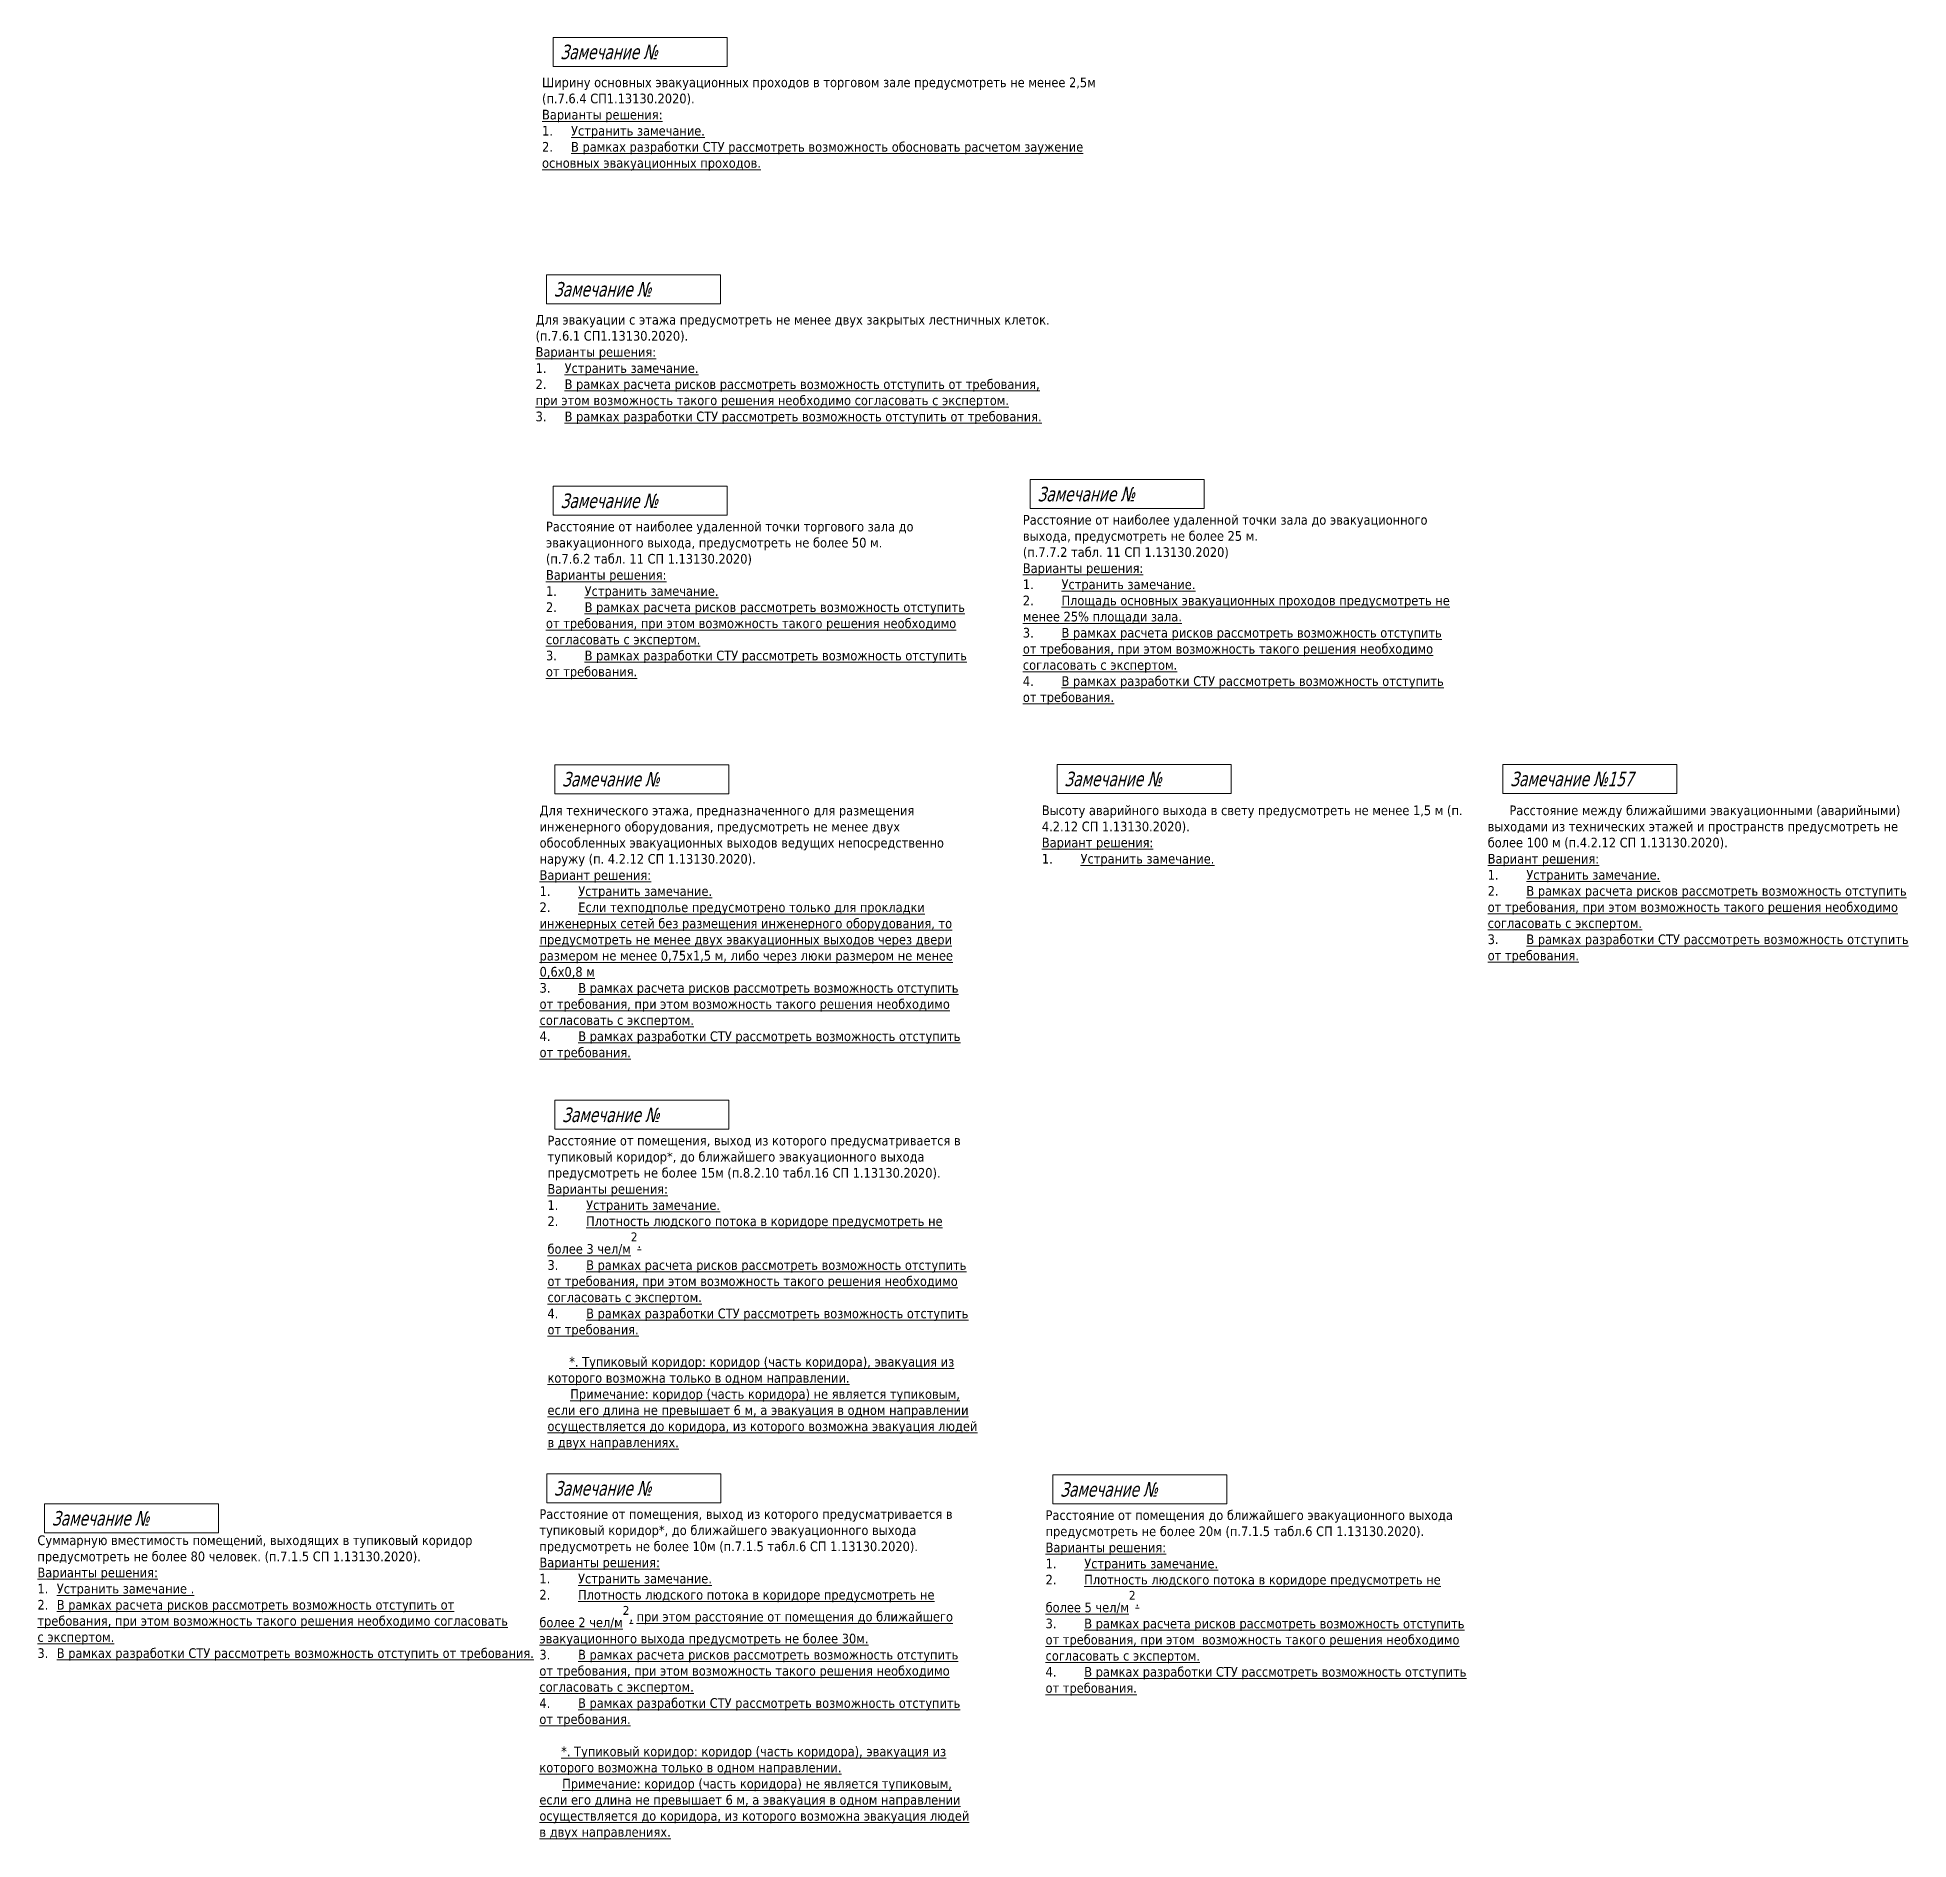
# Model space of a CAD drawing. Header units: millimetres. Extents: x -204396 to 1997851, y -2958255 to 237418.
# Drawn here: x 121311 to 237438, y -1082621 to -970802 of the extents above; entities that cross this region are included whole.
import ezdxf

# ---------------------------------------------------------------- set-up
doc = ezdxf.new("R2010")
doc.units = ezdxf.units.MM
doc.layers.add('экспертиза', color=1, linetype='Continuous', lineweight=0)
doc.styles.add('ЭКСПЕРТИЗА', font='tahoma.ttf')

msp = doc.modelspace()

# ---------------------------------------------------------------- texts
at = {"layer": 'экспертиза', "lineweight": 0, "style": 'ЭКСПЕРТИЗА', "oblique": 14.99998, "width": 0.8}
for s, p in [('Замечание №', (153760, -972152)), ('Замечание №', (153361, -986879)), ('Замечание №', (183370, -999586)), ('Замечание №', (153773, -1000001)), ('Замечание №', (185041, -1017262)), ('Замечание №157', (212710, -1017262)), ('Замечание №', (153868, -1038101)), ('Замечание №', (153366, -1061277)), ('Замечание №', (184781, -1061343)), ('Замечание №', (122207, -1063137))]:
    msp.add_text(s, height=900, dxfattribs=at).set_placement(p)
at = {"layer": 'экспертиза', "color": 4, "lineweight": 0, "style": 'ЭКСПЕРТИЗА', "oblique": 14.99998, "width": 0.8}
msp.add_text('Замечание №', height=900, dxfattribs=at).set_placement((153868, -1017276))
at = {"layer": 'экспертиза', "lineweight": 0, "ltscale": 100, "char_height": 600, "attachment_point": 1, "style": 'ЭКСПЕРТИЗА'}
for s, insert, width in [('\\pt1200;Ширину основных эвакуационных проходов в торговом зале предусмотреть не менее 2,5м (п.7.6.4 СП1.13130.2020).{\\L\\C6;\\PВарианты решения:\\P\\pt1800;\\l1.^I\\LУстранить замечание.\\P\\l2.^I\\LВ рамках разработки СТУ рассмотреть возможность обосновать расчетом заужение основных эвакуационных проходов.}', (152628, -973289), 36725.58), ('\\pt1200;Для эвакуации с этажа предусмотреть не менее двух закрытых лестничных клеток. (п.7.6.1 СП1.13130.2020).{\\L\\C6;\\PВарианты решения:\\P\\pt1800;\\l1.^I\\LУстранить замечание.\\P\\l2.^I\\LВ рамках расчета рисков рассмотреть возможность отступить от требования, при этом возможность такого решения необходимо согласовать с экспертом.\\H0.91667x;\\l\\C0;\\P\\H1.09091x;\\C6;3.^I\\LВ рамках разработки СТУ рассмотреть возможность отступить от требования. }', (152229, -988016), 32104.31), ('\\pt1200;Суммарную вместимость помещений, выходящих в тупиковый коридор предусмотреть не более 80 человек. (п.7.1.5 СП 1.13130.2020).{\\L\\C6;\\PВарианты решения:\\P\\l1.^I\\LУстранить замечание .\\P\\l2.^I\\LВ рамках расчета рисков рассмотреть возможность отступить от требования, при этом возможность такого решения необходимо согласовать с экспертом.\\H0.91667x;\\l\\C0;\\P\\H1.09091x;\\C6;3.^I\\LВ рамках разработки СТУ рассмотреть возможность отступить от требования.}', (121311, -1063751), 29427.02)]:
    msp.add_mtext(s, dxfattribs=dict(at, insert=insert, width=width))
at = {"layer": 'экспертиза', "lineweight": 0, "ltscale": 100, "transparency": 33554687, "char_height": 600, "width": 26836.95, "attachment_point": 1, "style": 'ЭКСПЕРТИЗА'}
for s, insert in [('Расстояние от наиболее удаленной точки торгового зала до эвакуационного выхода, предусмотреть не более 50 м. \\P(п.7.6.2 табл. 11 СП 1.13130.2020)\\P{\\L\\C6;Варианты решения:\\P\\l1.^I\\LУстранить замечание.\\P\\l2.^I\\LВ рамках расчета рисков рассмотреть возможность отступить от требования, при этом возможность такого решения необходимо согласовать с экспертом.\\H0.91667x;\\l\\C0;\\P\\H1.09091x;\\C6;3.^I\\LВ рамках разработки СТУ рассмотреть возможность отступить от требования. }', (152872, -1000850)), ('Расстояние от наиболее удаленной точки зала до эвакуационного выхода, предусмотреть не более 25 м. \\P(п.7.7.2 табл. 11 СП 1.13130.2020)\\P{\\L\\C6;Варианты решения:\\P\\l1.^I\\LУстранить замечание.\\P\\l2.^I\\LПлощадь основных эвакуационных проходов предусмотреть не менее 25% площади зала.\\P\\l3.^I\\LВ рамках расчета рисков рассмотреть возможность отступить от требования, при этом возможность такого решения необходимо согласовать с экспертом.\\H0.91667x;\\l\\C0;\\P\\H1.09091x;\\C6;4.^I\\LВ рамках разработки СТУ рассмотреть возможность отступить от требования. }', (182469, -1000435)), ('\\A1;Высоту аварийного выхода в свету предусмотреть не менее 1,5 м{\\A0; (п. 4.2.12 СП 1.13130.2020).}\\P{\\L\\C6;Вариант решения:\\P\\l1.^I\\LУстранить замечание. }', (183648, -1018458)), ('\\pi1350;Расстояние между ближайшими эвакуационными (аварийными) выходами из технических этажей и пространств предусмотреть не более 100 м {\\A1;(п.4.2.12 СП 1.13130.2020).\\P\\pi0;\\L\\C6;Вариант решения:\\P\\l1.^I\\LУстранить замечание.\\P\\l2.^I\\LВ рамках расчета рисков рассмотреть возможность отступить от требования, при этом возможность такого решения необходимо согласовать с экспертом.\\H0.91667x;\\l\\C0;\\P\\H1.09091x;\\C6;3.^I\\LВ рамках разработки СТУ рассмотреть возможность отступить от требования. }', (211317, -1018458)), ('Расстояние от помещения, выход из которого предусматривается в тупиковый коридор*, до ближайшего эвакуационного выхода предусмотреть не более 15м (п.8.2.10 табл.16 СП 1.13130.2020).\\P{\\L\\C6;Варианты решения:\\P\\l1.^I\\LУстранить замечание.\\P\\l2.^I\\LПлотность людского потока в коридоре предусмотреть не более 3 чел/м\\A1;\\H0.91667x;\\S2^ ;\\H1.09091x;.\\P\\A0;\\l3.^I\\LВ рамках расчета рисков рассмотреть возможность отступить от требования, при этом возможность такого решения необходимо согласовать с экспертом.\\H0.91667x;\\l\\C0;\\P\\H1.09091x;\\C6;4.^I\\LВ рамках разработки СТУ рассмотреть возможность отступить от требования. \\P\\P\\pi1350;*. Тупиковый коридор: коридор (часть коридора), эвакуация из которого возможна только в одном направлении.\\P\\pi1417.5;Примечание: коридор (часть коридора) не является тупиковым, если его длина не превышает 6 м, а эвакуация в одном направлении осуществляется до коридора, из которого возможна эвакуация людей в двух направлениях.}', (152966, -1038950)), ('Расстояние от помещения, выход из которого предусматривается в тупиковый коридор*, до ближайшего эвакуационного выхода предусмотреть не более 10м (п.7.1.5 табл.6 СП 1.13130.2020).\\P{\\L\\C6;Варианты решения:\\P\\l1.^I\\LУстранить замечание.\\P\\l2.^I\\LПлотность людского потока в коридоре предусмотреть не более 2 чел/м\\A1;\\H0.91667x;\\S2^ ;\\H1.09091x;, при этом расстояние от помещения до ближайшего эвакуационного выхода предусмотреть не более 30м.\\P\\A0;\\l3.^I\\LВ рамках расчета рисков рассмотреть возможность отступить от требования, при этом возможность такого решения необходимо согласовать с экспертом.\\H0.91667x;\\l\\C0;\\P\\H1.09091x;\\C6;4.^I\\LВ рамках разработки СТУ рассмотреть возможность отступить от требования. \\P\\P\\pi1350;*. Тупиковый коридор: коридор (часть коридора), эвакуация из которого возможна только в одном направлении.\\P\\pi1417.5;Примечание: коридор (часть коридора) не является тупиковым, если его длина не превышает 6 м, а эвакуация в одном направлении осуществляется до коридора, из которого возможна эвакуация людей в двух направлениях.}', (152464, -1062126)), ('Расстояние от помещения до ближайшего эвакуационного выхода предусмотреть не более 20м (п.7.1.5 табл.6 СП 1.13130.2020).\\P{\\L\\C6;Варианты решения:\\P\\l1.^I\\LУстранить замечание.\\P\\l2.^I\\LПлотность людского потока в коридоре предусмотреть не более 5 чел/м\\A1;\\H0.91667x;\\S2^ ;\\H1.09091x;.\\P\\A0;\\l3.^I\\LВ рамках расчета рисков рассмотреть возможность отступить от требования, при этом  возможность такого решения необходимо согласовать с экспертом.\\H0.91667x;\\l\\C0;\\P\\H1.09091x;\\C6;4.^I\\LВ рамках разработки СТУ рассмотреть возможность отступить от требования\\A1;\\H0.99999x;.\\A0;\\H1.00001x;\\C2; }', (183879, -1062192))]:
    msp.add_mtext(s, dxfattribs=dict(at, insert=insert))
at = {"layer": 'экспертиза', "color": 4, "lineweight": 0, "ltscale": 100, "transparency": 33554687, "insert": (152476, -1018472), "char_height": 600, "width": 26836.95, "attachment_point": 1, "style": 'ЭКСПЕРТИЗА'}
msp.add_mtext('Для технического этажа, предназначенного для размещения инженерного оборудования, предусмотреть не менее двух обособленных эвакуационных выходов ведущих непосредственно наружу (п. 4.2.12 СП 1.13130.2020).{\\A1;\\P\\L\\C6;Вариант решения:\\P\\l1.^I\\LУстранить замечание.\\P\\l2.^I\\LЕсли техподполье предусмотрено только для прокладки инженерных сетей без размещения инженерного оборудования, то предусмотреть не менее двух эвакуационных выходов через двери размером не менее 0,75х1,5 м, либо через люки размером не менее 0,6х0,8 м \\P\\A0;\\l3.^I\\LВ рамках расчета рисков рассмотреть возможность отступить от требования, при этом возможность такого решения необходимо согласовать с экспертом.\\H0.91667x;\\l\\C0;\\P\\H1.09091x;\\C6;4.^I\\LВ рамках разработки СТУ рассмотреть возможность отступить от требования. }', dxfattribs=at)

# ---------------------------------------------------------------- linework, layer by layer
at = {"layer": 'экспертиза', "lineweight": 0}
for points in [[(153310, -970802), (164110, -970802), (164110, -972602), (153310, -972602), (153310, -970802)], [(152911, -985529), (163711, -985529), (163711, -987329), (152911, -987329), (152911, -985529)], [(184591, -1015912), (195391, -1015912), (195391, -1017712), (184591, -1017712), (184591, -1015912)], [(212260, -1015912), (223060, -1015912), (223060, -1017712), (212260, -1017712), (212260, -1015912)], [(153418, -1036751), (164218, -1036751), (164218, -1038551), (153418, -1038551), (153418, -1036751)], [(152916, -1059927), (163716, -1059927), (163716, -1061727), (152916, -1061727), (152916, -1059927)], [(121757, -1061787), (132557, -1061787), (132557, -1063587), (121757, -1063587), (121757, -1061787)]]:
    msp.add_lwpolyline(points, dxfattribs=at)
at = {"layer": 'экспертиза', "lineweight": 0, "elevation": 0}
for points in [[(153323, -998651), (164123, -998651), (164123, -1000451), (153323, -1000451), (153323, -998651)], [(182920, -998236), (193720, -998236), (193720, -1000036), (182920, -1000036), (182920, -998236)], [(184331, -1059993), (195131, -1059993), (195131, -1061793), (184331, -1061793), (184331, -1059993)]]:
    msp.add_lwpolyline(points, dxfattribs=at)
at = {"layer": 'экспертиза', "color": 4, "lineweight": 0}
msp.add_lwpolyline([(153418, -1015926), (164218, -1015926), (164218, -1017726), (153418, -1017726), (153418, -1015926)], dxfattribs=at)

msp.set_redraw_order([(e.dxf.handle, doc.entitydb.next_handle()) for e in msp.query("TEXT MTEXT ATTDEF DIMENSION ARC_DIMENSION")])  # texts and dimensions are drawn at this point

doc.saveas('drawing.dxf')
